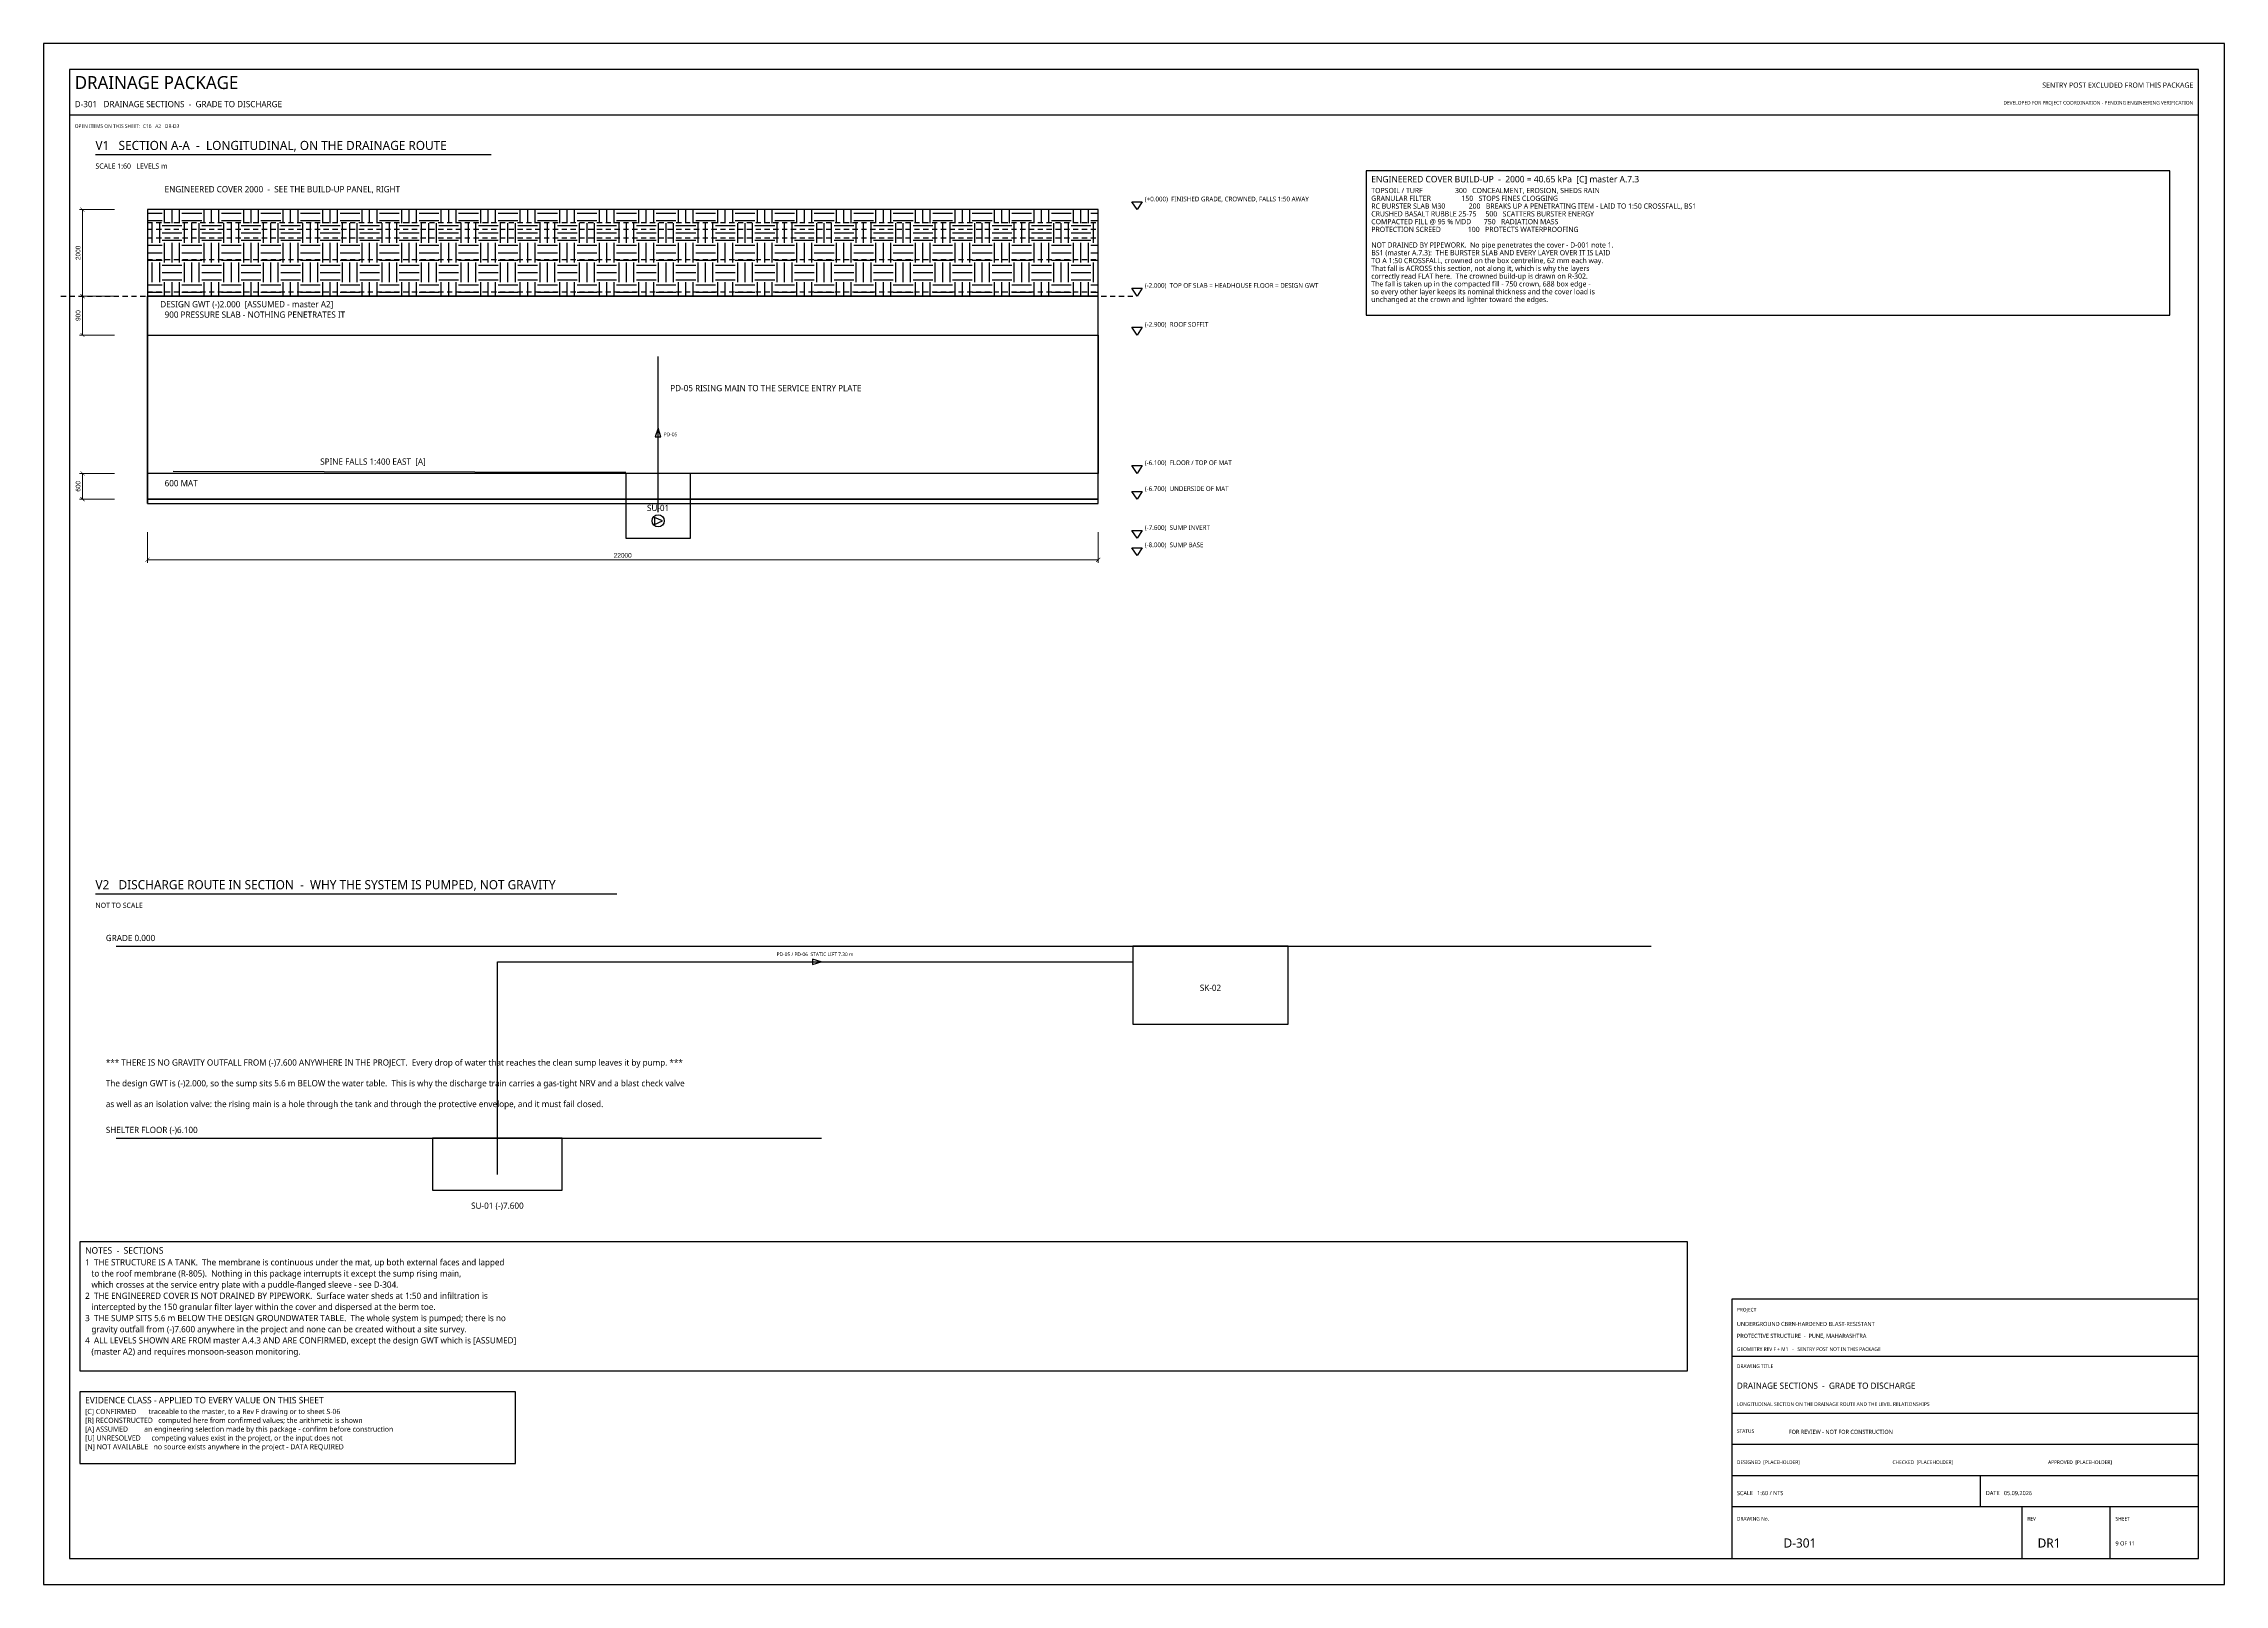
# Model space of a CAD drawing. Header units: millimetres. Extents: x 0 to 841, y 0 to 594.
import ezdxf
from ezdxf.enums import TextEntityAlignment as Align

# ---------------------------------------------------------------- set-up
doc = ezdxf.new("R2010")
doc.units = ezdxf.units.MM
for name, color, linetype in [('A-FIN-WET', 30, 'Continuous'), ('M-CALLOUT', 2, 'Continuous'), ('M-EXISTING', 8, 'Continuous'), ('M-FLAG', 1, 'Continuous'), ('M-STRUCT', 7, 'Continuous'), ('M-TEXT', 7, 'Continuous'), ('M-TITLE', 7, 'Continuous'), ('M-WATERPROOF', 30, 'Continuous'), ('P-DRAIN-RISING', 2, 'Continuous'), ('P-EQUIP', 2, 'Continuous'), ('P-FLOW', 1, 'Continuous'), ('S-DIM', 4, 'Continuous'), ('S-EXISTING', 8, 'Continuous'), ('S-LEVEL', 4, 'Continuous'), ('S-NOTE', 7, 'Continuous'), ('S-TEXT', 7, 'Continuous'), ('S-TITLE', 7, 'Continuous')]:
    doc.layers.add(name, color=color, linetype=linetype)
doc.styles.add('OpenSans', font='OpenSans-Regular.ttf')
doc.dimstyles.new('SC-DIM', dxfattribs={"dimtxt": 1.8, "dimasz": 1.6, "dimexe": 1.2, "dimexo": 1, "dimgap": 0.8, "dimtad": 1, "dimdec": 0, "dimblk": 'ARCHTICK', "dimcen": 2.5, "dimclrd": 4, "dimclre": 4, "dimclrt": 4, "dimazin": 3, "dimtfac": 1, "dimtmove": 0, "dimatfit": 3, "dimlwd": 13, "dimlwe": 13})

# ---------------------------------------------------------------- blocks, each defined once
blk = doc.blocks.new('PUMP')
at = {"layer": 'P-EQUIP'}
blk.add_lwpolyline([(-1.5, -1.5), (1.9, 0), (-1.5, 1.5)], close=True, dxfattribs=at)
blk.add_circle((0, 0), 2.6, dxfattribs=at)
blk = doc.blocks.new('_ARCHTICK')
at = {"color": 0, "linetype": 'BYBLOCK', "const_width": 0.15}
blk.add_lwpolyline([(-0.5, -0.5), (0.5, 0.5)], dxfattribs=at)
blk = doc.blocks.new('LEVELMK')
at = {"layer": 'S-LEVEL'}
blk.add_lwpolyline([(0, 0), (-2, 3), (2, 3), (0, 0)], close=True, dxfattribs=at)

msp = doc.modelspace()

# ---------------------------------------------------------------- hatches: boundary and pattern name
at = {"layer": 'S-EXISTING'}
h = msp.add_hatch(dxfattribs=at)
h.set_pattern_fill('EARTH', scale=1.2)
h.paths.add_polyline_path([(40, 496.667), (406.667, 496.667), (406.667, 530), (40, 530)])

# ---------------------------------------------------------------- linework, layer by layer
at = {"layer": 'A-FIN-WET'}
msp.add_lwpolyline([(50, 429.217), (224.467, 428.75)], dxfattribs=at)
at = {"layer": 'M-EXISTING'}
for p, q in [((40, 525), (42, 525)), ((40, 522.5), (42, 522.5)), ((43.4, 525), (45.4, 525)), ((43.4, 522.5), (45.4, 522.5)), ((46.8, 525), (48.8, 525)), ((46.8, 522.5), (48.8, 522.5)), ((50.2, 525), (52.2, 525)), ((50.2, 522.5), (52.2, 522.5)), ((53.6, 525), (55.6, 525)), ((53.6, 522.5), (55.6, 522.5)), ((57, 525), (59, 525)), ((57, 522.5), (59, 522.5)), ((60.4, 525), (62.4, 525)), ((60.4, 522.5), (62.4, 522.5)), ((63.8, 525), (65.8, 525)), ((63.8, 522.5), (65.8, 522.5)), ((67.2, 525), (69.2, 525)), ((67.2, 522.5), (69.2, 522.5)), ((70.6, 525), (72.6, 525)), ((70.6, 522.5), (72.6, 522.5)), ((74, 525), (76, 525)), ((74, 522.5), (76, 522.5)), ((77.4, 525), (79.4, 525)), ((77.4, 522.5), (79.4, 522.5)), ((80.8, 525), (82.8, 525)), ((80.8, 522.5), (82.8, 522.5)), ((84.2, 525), (86.2, 525)), ((84.2, 522.5), (86.2, 522.5)), ((87.6, 525), (89.6, 525)), ((87.6, 522.5), (89.6, 522.5)), ((91, 525), (93, 525)), ((91, 522.5), (93, 522.5)), ((94.4, 525), (96.4, 525)), ((94.4, 522.5), (96.4, 522.5)), ((97.8, 525), (99.8, 525)), ((97.8, 522.5), (99.8, 522.5)), ((101.2, 525), (103.2, 525)), ((101.2, 522.5), (103.2, 522.5)), ((104.6, 525), (106.6, 525)), ((104.6, 522.5), (106.6, 522.5)), ((108, 525), (110, 525)), ((108, 522.5), (110, 522.5)), ((111.4, 525), (113.4, 525)), ((111.4, 522.5), (113.4, 522.5)), ((114.8, 525), (116.8, 525)), ((114.8, 522.5), (116.8, 522.5)), ((118.2, 525), (120.2, 525)), ((118.2, 522.5), (120.2, 522.5)), ((121.6, 525), (123.6, 525)), ((121.6, 522.5), (123.6, 522.5)), ((125, 525), (127, 525)), ((125, 522.5), (127, 522.5)), ((128.4, 525), (130.4, 525)), ((128.4, 522.5), (130.4, 522.5)), ((131.8, 525), (133.8, 525)), ((131.8, 522.5), (133.8, 522.5)), ((135.2, 525), (137.2, 525)), ((135.2, 522.5), (137.2, 522.5)), ((138.6, 525), (140.6, 525)), ((138.6, 522.5), (140.6, 522.5)), ((142, 525), (144, 525)), ((142, 522.5), (144, 522.5)), ((145.4, 525), (147.4, 525)), ((145.4, 522.5), (147.4, 522.5)), ((148.8, 525), (150.8, 525)), ((148.8, 522.5), (150.8, 522.5)), ((152.2, 525), (154.2, 525)), ((152.2, 522.5), (154.2, 522.5)), ((155.6, 525), (157.6, 525)), ((155.6, 522.5), (157.6, 522.5)), ((159, 525), (161, 525)), ((159, 522.5), (161, 522.5)), ((162.4, 525), (164.4, 525)), ((162.4, 522.5), (164.4, 522.5)), ((165.8, 525), (167.8, 525)), ((165.8, 522.5), (167.8, 522.5)), ((169.2, 525), (171.2, 525)), ((169.2, 522.5), (171.2, 522.5)), ((172.6, 525), (174.6, 525)), ((172.6, 522.5), (174.6, 522.5)), ((176, 525), (178, 525)), ((176, 522.5), (178, 522.5)), ((179.4, 525), (181.4, 525)), ((179.4, 522.5), (181.4, 522.5)), ((182.8, 525), (184.8, 525)), ((182.8, 522.5), (184.8, 522.5)), ((186.2, 525), (188.2, 525)), ((186.2, 522.5), (188.2, 522.5)), ((189.6, 525), (191.6, 525)), ((189.6, 522.5), (191.6, 522.5)), ((193, 525), (195, 525)), ((193, 522.5), (195, 522.5)), ((196.4, 525), (198.4, 525)), ((196.4, 522.5), (198.4, 522.5)), ((199.8, 525), (201.8, 525)), ((199.8, 522.5), (201.8, 522.5)), ((203.2, 525), (205.2, 525)), ((203.2, 522.5), (205.2, 522.5)), ((206.6, 525), (208.6, 525)), ((206.6, 522.5), (208.6, 522.5)), ((210, 525), (212, 525)), ((210, 522.5), (212, 522.5)), ((213.4, 525), (215.4, 525)), ((213.4, 522.5), (215.4, 522.5)), ((216.8, 525), (218.8, 525)), ((216.8, 522.5), (218.8, 522.5)), ((220.2, 525), (222.2, 525)), ((220.2, 522.5), (222.2, 522.5)), ((223.6, 525), (225.6, 525)), ((223.6, 522.5), (225.6, 522.5)), ((227, 525), (229, 525)), ((227, 522.5), (229, 522.5)), ((230.4, 525), (232.4, 525)), ((230.4, 522.5), (232.4, 522.5)), ((233.8, 525), (235.8, 525)), ((233.8, 522.5), (235.8, 522.5)), ((237.2, 525), (239.2, 525)), ((237.2, 522.5), (239.2, 522.5)), ((240.6, 525), (242.6, 525)), ((240.6, 522.5), (242.6, 522.5)), ((244, 525), (246, 525)), ((244, 522.5), (246, 522.5)), ((247.4, 525), (249.4, 525)), ((247.4, 522.5), (249.4, 522.5)), ((250.8, 525), (252.8, 525)), ((250.8, 522.5), (252.8, 522.5)), ((254.2, 525), (256.2, 525)), ((254.2, 522.5), (256.2, 522.5)), ((257.6, 525), (259.6, 525)), ((257.6, 522.5), (259.6, 522.5)), ((261, 525), (263, 525)), ((261, 522.5), (263, 522.5)), ((264.4, 525), (266.4, 525)), ((264.4, 522.5), (266.4, 522.5)), ((267.8, 525), (269.8, 525)), ((267.8, 522.5), (269.8, 522.5)), ((271.2, 525), (273.2, 525)), ((271.2, 522.5), (273.2, 522.5)), ((274.6, 525), (276.6, 525)), ((274.6, 522.5), (276.6, 522.5)), ((278, 525), (280, 525)), ((278, 522.5), (280, 522.5)), ((281.4, 525), (283.4, 525)), ((281.4, 522.5), (283.4, 522.5)), ((284.8, 525), (286.8, 525)), ((284.8, 522.5), (286.8, 522.5)), ((288.2, 525), (290.2, 525)), ((288.2, 522.5), (290.2, 522.5)), ((291.6, 525), (293.6, 525)), ((291.6, 522.5), (293.6, 522.5)), ((295, 525), (297, 525)), ((295, 522.5), (297, 522.5)), ((298.4, 525), (300.4, 525)), ((298.4, 522.5), (300.4, 522.5)), ((301.8, 525), (303.8, 525)), ((301.8, 522.5), (303.8, 522.5)), ((305.2, 525), (307.2, 525)), ((305.2, 522.5), (307.2, 522.5)), ((308.6, 525), (310.6, 525)), ((308.6, 522.5), (310.6, 522.5)), ((312, 525), (314, 525)), ((312, 522.5), (314, 522.5)), ((315.4, 525), (317.4, 525)), ((315.4, 522.5), (317.4, 522.5)), ((318.8, 525), (320.8, 525)), ((318.8, 522.5), (320.8, 522.5)), ((322.2, 525), (324.2, 525)), ((322.2, 522.5), (324.2, 522.5)), ((325.6, 525), (327.6, 525)), ((325.6, 522.5), (327.6, 522.5)), ((329, 525), (331, 525)), ((329, 522.5), (331, 522.5)), ((332.4, 525), (334.4, 525)), ((332.4, 522.5), (334.4, 522.5)), ((335.8, 525), (337.8, 525)), ((335.8, 522.5), (337.8, 522.5)), ((339.2, 525), (341.2, 525)), ((339.2, 522.5), (341.2, 522.5)), ((342.6, 525), (344.6, 525)), ((342.6, 522.5), (344.6, 522.5)), ((346, 525), (348, 525)), ((346, 522.5), (348, 522.5)), ((349.4, 525), (351.4, 525)), ((349.4, 522.5), (351.4, 522.5)), ((352.8, 525), (354.8, 525)), ((352.8, 522.5), (354.8, 522.5)), ((356.2, 525), (358.2, 525)), ((356.2, 522.5), (358.2, 522.5)), ((359.6, 525), (361.6, 525)), ((359.6, 522.5), (361.6, 522.5)), ((363, 525), (365, 525)), ((363, 522.5), (365, 522.5)), ((366.4, 525), (368.4, 525)), ((366.4, 522.5), (368.4, 522.5)), ((369.8, 525), (371.8, 525)), ((369.8, 522.5), (371.8, 522.5)), ((373.2, 525), (375.2, 525)), ((373.2, 522.5), (375.2, 522.5)), ((376.6, 525), (378.6, 525)), ((376.6, 522.5), (378.6, 522.5)), ((380, 525), (382, 525)), ((380, 522.5), (382, 522.5)), ((383.4, 525), (385.4, 525)), ((383.4, 522.5), (385.4, 522.5)), ((386.8, 525), (388.8, 525)), ((386.8, 522.5), (388.8, 522.5)), ((390.2, 525), (392.2, 525)), ((390.2, 522.5), (392.2, 522.5)), ((393.6, 525), (395.6, 525)), ((393.6, 522.5), (395.6, 522.5)), ((397, 525), (399, 525)), ((397, 522.5), (399, 522.5)), ((400.4, 525), (402.4, 525)), ((400.4, 522.5), (402.4, 522.5)), ((403.8, 525), (405.8, 525)), ((403.8, 522.5), (405.8, 522.5)), ((40, 519.167), (42, 519.167)), ((43.4, 519.167), (45.4, 519.167)), ((46.8, 519.167), (48.8, 519.167)), ((50.2, 519.167), (52.2, 519.167)), ((53.6, 519.167), (55.6, 519.167)), ((57, 519.167), (59, 519.167)), ((60.4, 519.167), (62.4, 519.167)), ((63.8, 519.167), (65.8, 519.167)), ((67.2, 519.167), (69.2, 519.167)), ((70.6, 519.167), (72.6, 519.167)), ((74, 519.167), (76, 519.167)), ((77.4, 519.167), (79.4, 519.167)), ((80.8, 519.167), (82.8, 519.167)), ((84.2, 519.167), (86.2, 519.167)), ((87.6, 519.167), (89.6, 519.167)), ((91, 519.167), (93, 519.167)), ((94.4, 519.167), (96.4, 519.167)), ((97.8, 519.167), (99.8, 519.167)), ((101.2, 519.167), (103.2, 519.167)), ((104.6, 519.167), (106.6, 519.167)), ((108, 519.167), (110, 519.167)), ((111.4, 519.167), (113.4, 519.167)), ((114.8, 519.167), (116.8, 519.167)), ((118.2, 519.167), (120.2, 519.167)), ((121.6, 519.167), (123.6, 519.167)), ((125, 519.167), (127, 519.167)), ((128.4, 519.167), (130.4, 519.167)), ((131.8, 519.167), (133.8, 519.167)), ((135.2, 519.167), (137.2, 519.167)), ((138.6, 519.167), (140.6, 519.167)), ((142, 519.167), (144, 519.167)), ((145.4, 519.167), (147.4, 519.167)), ((148.8, 519.167), (150.8, 519.167)), ((152.2, 519.167), (154.2, 519.167)), ((155.6, 519.167), (157.6, 519.167)), ((159, 519.167), (161, 519.167)), ((162.4, 519.167), (164.4, 519.167)), ((165.8, 519.167), (167.8, 519.167)), ((169.2, 519.167), (171.2, 519.167)), ((172.6, 519.167), (174.6, 519.167)), ((176, 519.167), (178, 519.167)), ((179.4, 519.167), (181.4, 519.167)), ((182.8, 519.167), (184.8, 519.167)), ((186.2, 519.167), (188.2, 519.167)), ((189.6, 519.167), (191.6, 519.167)), ((193, 519.167), (195, 519.167)), ((196.4, 519.167), (198.4, 519.167)), ((199.8, 519.167), (201.8, 519.167)), ((203.2, 519.167), (205.2, 519.167)), ((206.6, 519.167), (208.6, 519.167)), ((210, 519.167), (212, 519.167)), ((213.4, 519.167), (215.4, 519.167)), ((216.8, 519.167), (218.8, 519.167)), ((220.2, 519.167), (222.2, 519.167)), ((223.6, 519.167), (225.6, 519.167)), ((227, 519.167), (229, 519.167)), ((230.4, 519.167), (232.4, 519.167)), ((233.8, 519.167), (235.8, 519.167)), ((237.2, 519.167), (239.2, 519.167)), ((240.6, 519.167), (242.6, 519.167)), ((244, 519.167), (246, 519.167)), ((247.4, 519.167), (249.4, 519.167)), ((250.8, 519.167), (252.8, 519.167)), ((254.2, 519.167), (256.2, 519.167)), ((257.6, 519.167), (259.6, 519.167)), ((261, 519.167), (263, 519.167)), ((264.4, 519.167), (266.4, 519.167)), ((267.8, 519.167), (269.8, 519.167)), ((271.2, 519.167), (273.2, 519.167)), ((274.6, 519.167), (276.6, 519.167)), ((278, 519.167), (280, 519.167)), ((281.4, 519.167), (283.4, 519.167)), ((284.8, 519.167), (286.8, 519.167)), ((288.2, 519.167), (290.2, 519.167)), ((291.6, 519.167), (293.6, 519.167)), ((295, 519.167), (297, 519.167)), ((298.4, 519.167), (300.4, 519.167)), ((301.8, 519.167), (303.8, 519.167)), ((305.2, 519.167), (307.2, 519.167)), ((308.6, 519.167), (310.6, 519.167)), ((312, 519.167), (314, 519.167)), ((315.4, 519.167), (317.4, 519.167)), ((318.8, 519.167), (320.8, 519.167)), ((322.2, 519.167), (324.2, 519.167)), ((325.6, 519.167), (327.6, 519.167)), ((329, 519.167), (331, 519.167)), ((332.4, 519.167), (334.4, 519.167)), ((335.8, 519.167), (337.8, 519.167)), ((339.2, 519.167), (341.2, 519.167)), ((342.6, 519.167), (344.6, 519.167)), ((346, 519.167), (348, 519.167)), ((349.4, 519.167), (351.4, 519.167)), ((352.8, 519.167), (354.8, 519.167)), ((356.2, 519.167), (358.2, 519.167)), ((359.6, 519.167), (361.6, 519.167)), ((363, 519.167), (365, 519.167)), ((366.4, 519.167), (368.4, 519.167)), ((369.8, 519.167), (371.8, 519.167)), ((373.2, 519.167), (375.2, 519.167)), ((376.6, 519.167), (378.6, 519.167)), ((380, 519.167), (382, 519.167)), ((383.4, 519.167), (385.4, 519.167)), ((386.8, 519.167), (388.8, 519.167)), ((390.2, 519.167), (392.2, 519.167)), ((393.6, 519.167), (395.6, 519.167)), ((397, 519.167), (399, 519.167)), ((400.4, 519.167), (402.4, 519.167)), ((403.8, 519.167), (405.8, 519.167)), ((40, 510.833), (42, 510.833)), ((43.4, 510.833), (45.4, 510.833)), ((46.8, 510.833), (48.8, 510.833)), ((50.2, 510.833), (52.2, 510.833)), ((53.6, 510.833), (55.6, 510.833)), ((57, 510.833), (59, 510.833)), ((60.4, 510.833), (62.4, 510.833)), ((63.8, 510.833), (65.8, 510.833)), ((67.2, 510.833), (69.2, 510.833)), ((70.6, 510.833), (72.6, 510.833)), ((74, 510.833), (76, 510.833)), ((77.4, 510.833), (79.4, 510.833)), ((80.8, 510.833), (82.8, 510.833)), ((84.2, 510.833), (86.2, 510.833)), ((87.6, 510.833), (89.6, 510.833)), ((91, 510.833), (93, 510.833)), ((94.4, 510.833), (96.4, 510.833)), ((97.8, 510.833), (99.8, 510.833)), ((101.2, 510.833), (103.2, 510.833)), ((104.6, 510.833), (106.6, 510.833)), ((108, 510.833), (110, 510.833)), ((111.4, 510.833), (113.4, 510.833)), ((114.8, 510.833), (116.8, 510.833)), ((118.2, 510.833), (120.2, 510.833)), ((121.6, 510.833), (123.6, 510.833)), ((125, 510.833), (127, 510.833)), ((128.4, 510.833), (130.4, 510.833)), ((131.8, 510.833), (133.8, 510.833)), ((135.2, 510.833), (137.2, 510.833)), ((138.6, 510.833), (140.6, 510.833)), ((142, 510.833), (144, 510.833)), ((145.4, 510.833), (147.4, 510.833)), ((148.8, 510.833), (150.8, 510.833)), ((152.2, 510.833), (154.2, 510.833)), ((155.6, 510.833), (157.6, 510.833)), ((159, 510.833), (161, 510.833)), ((162.4, 510.833), (164.4, 510.833)), ((165.8, 510.833), (167.8, 510.833)), ((169.2, 510.833), (171.2, 510.833)), ((172.6, 510.833), (174.6, 510.833)), ((176, 510.833), (178, 510.833)), ((179.4, 510.833), (181.4, 510.833)), ((182.8, 510.833), (184.8, 510.833)), ((186.2, 510.833), (188.2, 510.833)), ((189.6, 510.833), (191.6, 510.833)), ((193, 510.833), (195, 510.833)), ((196.4, 510.833), (198.4, 510.833)), ((199.8, 510.833), (201.8, 510.833)), ((203.2, 510.833), (205.2, 510.833)), ((206.6, 510.833), (208.6, 510.833)), ((210, 510.833), (212, 510.833)), ((213.4, 510.833), (215.4, 510.833)), ((216.8, 510.833), (218.8, 510.833)), ((220.2, 510.833), (222.2, 510.833)), ((223.6, 510.833), (225.6, 510.833)), ((227, 510.833), (229, 510.833)), ((230.4, 510.833), (232.4, 510.833)), ((233.8, 510.833), (235.8, 510.833)), ((237.2, 510.833), (239.2, 510.833)), ((240.6, 510.833), (242.6, 510.833)), ((244, 510.833), (246, 510.833)), ((247.4, 510.833), (249.4, 510.833)), ((250.8, 510.833), (252.8, 510.833)), ((254.2, 510.833), (256.2, 510.833)), ((257.6, 510.833), (259.6, 510.833)), ((261, 510.833), (263, 510.833)), ((264.4, 510.833), (266.4, 510.833)), ((267.8, 510.833), (269.8, 510.833)), ((271.2, 510.833), (273.2, 510.833)), ((274.6, 510.833), (276.6, 510.833)), ((278, 510.833), (280, 510.833)), ((281.4, 510.833), (283.4, 510.833)), ((284.8, 510.833), (286.8, 510.833)), ((288.2, 510.833), (290.2, 510.833)), ((291.6, 510.833), (293.6, 510.833)), ((295, 510.833), (297, 510.833)), ((298.4, 510.833), (300.4, 510.833)), ((301.8, 510.833), (303.8, 510.833)), ((305.2, 510.833), (307.2, 510.833)), ((308.6, 510.833), (310.6, 510.833)), ((312, 510.833), (314, 510.833)), ((315.4, 510.833), (317.4, 510.833)), ((318.8, 510.833), (320.8, 510.833)), ((322.2, 510.833), (324.2, 510.833)), ((325.6, 510.833), (327.6, 510.833)), ((329, 510.833), (331, 510.833)), ((332.4, 510.833), (334.4, 510.833)), ((335.8, 510.833), (337.8, 510.833)), ((339.2, 510.833), (341.2, 510.833)), ((342.6, 510.833), (344.6, 510.833)), ((346, 510.833), (348, 510.833)), ((349.4, 510.833), (351.4, 510.833)), ((352.8, 510.833), (354.8, 510.833)), ((356.2, 510.833), (358.2, 510.833)), ((359.6, 510.833), (361.6, 510.833)), ((363, 510.833), (365, 510.833)), ((366.4, 510.833), (368.4, 510.833)), ((369.8, 510.833), (371.8, 510.833)), ((373.2, 510.833), (375.2, 510.833)), ((376.6, 510.833), (378.6, 510.833)), ((380, 510.833), (382, 510.833)), ((383.4, 510.833), (385.4, 510.833)), ((386.8, 510.833), (388.8, 510.833)), ((390.2, 510.833), (392.2, 510.833)), ((393.6, 510.833), (395.6, 510.833)), ((397, 510.833), (399, 510.833)), ((400.4, 510.833), (402.4, 510.833)), ((403.8, 510.833), (405.8, 510.833)), ((40, 498.333), (42, 498.333)), ((40, 496.667), (42, 496.667)), ((43.4, 498.333), (45.4, 498.333)), ((43.4, 496.667), (45.4, 496.667)), ((46.8, 498.333), (48.8, 498.333)), ((46.8, 496.667), (48.8, 496.667)), ((50.2, 498.333), (52.2, 498.333)), ((50.2, 496.667), (52.2, 496.667)), ((53.6, 498.333), (55.6, 498.333)), ((53.6, 496.667), (55.6, 496.667)), ((57, 498.333), (59, 498.333)), ((57, 496.667), (59, 496.667)), ((60.4, 498.333), (62.4, 498.333)), ((60.4, 496.667), (62.4, 496.667)), ((63.8, 498.333), (65.8, 498.333)), ((63.8, 496.667), (65.8, 496.667)), ((67.2, 498.333), (69.2, 498.333)), ((67.2, 496.667), (69.2, 496.667)), ((70.6, 498.333), (72.6, 498.333)), ((70.6, 496.667), (72.6, 496.667)), ((74, 498.333), (76, 498.333)), ((74, 496.667), (76, 496.667)), ((77.4, 498.333), (79.4, 498.333)), ((77.4, 496.667), (79.4, 496.667)), ((80.8, 498.333), (82.8, 498.333)), ((80.8, 496.667), (82.8, 496.667)), ((84.2, 498.333), (86.2, 498.333)), ((84.2, 496.667), (86.2, 496.667)), ((87.6, 498.333), (89.6, 498.333)), ((87.6, 496.667), (89.6, 496.667)), ((91, 498.333), (93, 498.333)), ((91, 496.667), (93, 496.667)), ((94.4, 498.333), (96.4, 498.333)), ((94.4, 496.667), (96.4, 496.667)), ((97.8, 498.333), (99.8, 498.333)), ((97.8, 496.667), (99.8, 496.667)), ((101.2, 498.333), (103.2, 498.333)), ((101.2, 496.667), (103.2, 496.667)), ((104.6, 498.333), (106.6, 498.333)), ((104.6, 496.667), (106.6, 496.667)), ((108, 498.333), (110, 498.333)), ((108, 496.667), (110, 496.667)), ((111.4, 498.333), (113.4, 498.333)), ((111.4, 496.667), (113.4, 496.667)), ((114.8, 498.333), (116.8, 498.333)), ((114.8, 496.667), (116.8, 496.667)), ((118.2, 498.333), (120.2, 498.333)), ((118.2, 496.667), (120.2, 496.667)), ((121.6, 498.333), (123.6, 498.333)), ((121.6, 496.667), (123.6, 496.667)), ((125, 498.333), (127, 498.333)), ((125, 496.667), (127, 496.667)), ((128.4, 498.333), (130.4, 498.333)), ((128.4, 496.667), (130.4, 496.667)), ((131.8, 498.333), (133.8, 498.333)), ((131.8, 496.667), (133.8, 496.667)), ((135.2, 498.333), (137.2, 498.333)), ((135.2, 496.667), (137.2, 496.667)), ((138.6, 498.333), (140.6, 498.333)), ((138.6, 496.667), (140.6, 496.667)), ((142, 498.333), (144, 498.333)), ((142, 496.667), (144, 496.667)), ((145.4, 498.333), (147.4, 498.333)), ((145.4, 496.667), (147.4, 496.667)), ((148.8, 498.333), (150.8, 498.333)), ((148.8, 496.667), (150.8, 496.667)), ((152.2, 498.333), (154.2, 498.333)), ((152.2, 496.667), (154.2, 496.667)), ((155.6, 498.333), (157.6, 498.333)), ((155.6, 496.667), (157.6, 496.667)), ((159, 498.333), (161, 498.333)), ((159, 496.667), (161, 496.667)), ((162.4, 498.333), (164.4, 498.333)), ((162.4, 496.667), (164.4, 496.667)), ((165.8, 498.333), (167.8, 498.333)), ((165.8, 496.667), (167.8, 496.667)), ((169.2, 498.333), (171.2, 498.333)), ((169.2, 496.667), (171.2, 496.667)), ((172.6, 498.333), (174.6, 498.333)), ((172.6, 496.667), (174.6, 496.667)), ((176, 498.333), (178, 498.333)), ((176, 496.667), (178, 496.667)), ((179.4, 498.333), (181.4, 498.333)), ((179.4, 496.667), (181.4, 496.667)), ((182.8, 498.333), (184.8, 498.333)), ((182.8, 496.667), (184.8, 496.667)), ((186.2, 498.333), (188.2, 498.333)), ((186.2, 496.667), (188.2, 496.667)), ((189.6, 498.333), (191.6, 498.333)), ((189.6, 496.667), (191.6, 496.667)), ((193, 498.333), (195, 498.333)), ((193, 496.667), (195, 496.667)), ((196.4, 498.333), (198.4, 498.333)), ((196.4, 496.667), (198.4, 496.667)), ((199.8, 498.333), (201.8, 498.333)), ((199.8, 496.667), (201.8, 496.667)), ((203.2, 498.333), (205.2, 498.333)), ((203.2, 496.667), (205.2, 496.667)), ((206.6, 498.333), (208.6, 498.333)), ((206.6, 496.667), (208.6, 496.667)), ((210, 498.333), (212, 498.333)), ((210, 496.667), (212, 496.667)), ((213.4, 498.333), (215.4, 498.333)), ((213.4, 496.667), (215.4, 496.667)), ((216.8, 498.333), (218.8, 498.333)), ((216.8, 496.667), (218.8, 496.667)), ((220.2, 498.333), (222.2, 498.333)), ((220.2, 496.667), (222.2, 496.667)), ((223.6, 498.333), (225.6, 498.333)), ((223.6, 496.667), (225.6, 496.667)), ((227, 498.333), (229, 498.333)), ((227, 496.667), (229, 496.667)), ((230.4, 498.333), (232.4, 498.333)), ((230.4, 496.667), (232.4, 496.667)), ((233.8, 498.333), (235.8, 498.333)), ((233.8, 496.667), (235.8, 496.667)), ((237.2, 498.333), (239.2, 498.333)), ((237.2, 496.667), (239.2, 496.667)), ((240.6, 498.333), (242.6, 498.333)), ((240.6, 496.667), (242.6, 496.667)), ((244, 498.333), (246, 498.333)), ((244, 496.667), (246, 496.667)), ((247.4, 498.333), (249.4, 498.333)), ((247.4, 496.667), (249.4, 496.667)), ((250.8, 498.333), (252.8, 498.333)), ((250.8, 496.667), (252.8, 496.667)), ((254.2, 498.333), (256.2, 498.333)), ((254.2, 496.667), (256.2, 496.667)), ((257.6, 498.333), (259.6, 498.333)), ((257.6, 496.667), (259.6, 496.667)), ((261, 498.333), (263, 498.333)), ((261, 496.667), (263, 496.667)), ((264.4, 498.333), (266.4, 498.333)), ((264.4, 496.667), (266.4, 496.667)), ((267.8, 498.333), (269.8, 498.333)), ((267.8, 496.667), (269.8, 496.667)), ((271.2, 498.333), (273.2, 498.333)), ((271.2, 496.667), (273.2, 496.667)), ((274.6, 498.333), (276.6, 498.333)), ((274.6, 496.667), (276.6, 496.667)), ((278, 498.333), (280, 498.333)), ((278, 496.667), (280, 496.667)), ((281.4, 498.333), (283.4, 498.333)), ((281.4, 496.667), (283.4, 496.667)), ((284.8, 498.333), (286.8, 498.333)), ((284.8, 496.667), (286.8, 496.667)), ((288.2, 498.333), (290.2, 498.333)), ((288.2, 496.667), (290.2, 496.667)), ((291.6, 498.333), (293.6, 498.333)), ((291.6, 496.667), (293.6, 496.667)), ((295, 498.333), (297, 498.333)), ((295, 496.667), (297, 496.667)), ((298.4, 498.333), (300.4, 498.333)), ((298.4, 496.667), (300.4, 496.667)), ((301.8, 498.333), (303.8, 498.333)), ((301.8, 496.667), (303.8, 496.667)), ((305.2, 498.333), (307.2, 498.333)), ((305.2, 496.667), (307.2, 496.667)), ((308.6, 498.333), (310.6, 498.333)), ((308.6, 496.667), (310.6, 496.667)), ((312, 498.333), (314, 498.333)), ((312, 496.667), (314, 496.667)), ((315.4, 498.333), (317.4, 498.333)), ((315.4, 496.667), (317.4, 496.667)), ((318.8, 498.333), (320.8, 498.333)), ((318.8, 496.667), (320.8, 496.667)), ((322.2, 498.333), (324.2, 498.333)), ((322.2, 496.667), (324.2, 496.667)), ((325.6, 498.333), (327.6, 498.333)), ((325.6, 496.667), (327.6, 496.667)), ((329, 498.333), (331, 498.333)), ((329, 496.667), (331, 496.667)), ((332.4, 498.333), (334.4, 498.333)), ((332.4, 496.667), (334.4, 496.667)), ((335.8, 498.333), (337.8, 498.333)), ((335.8, 496.667), (337.8, 496.667)), ((339.2, 498.333), (341.2, 498.333)), ((339.2, 496.667), (341.2, 496.667)), ((342.6, 498.333), (344.6, 498.333)), ((342.6, 496.667), (344.6, 496.667)), ((346, 498.333), (348, 498.333)), ((346, 496.667), (348, 496.667)), ((349.4, 498.333), (351.4, 498.333)), ((349.4, 496.667), (351.4, 496.667)), ((352.8, 498.333), (354.8, 498.333)), ((352.8, 496.667), (354.8, 496.667)), ((356.2, 498.333), (358.2, 498.333)), ((356.2, 496.667), (358.2, 496.667)), ((359.6, 498.333), (361.6, 498.333)), ((359.6, 496.667), (361.6, 496.667)), ((363, 498.333), (365, 498.333)), ((363, 496.667), (365, 496.667)), ((366.4, 498.333), (368.4, 498.333)), ((366.4, 496.667), (368.4, 496.667)), ((369.8, 498.333), (371.8, 498.333)), ((369.8, 496.667), (371.8, 496.667)), ((373.2, 498.333), (375.2, 498.333)), ((373.2, 496.667), (375.2, 496.667)), ((376.6, 498.333), (378.6, 498.333)), ((376.6, 496.667), (378.6, 496.667)), ((380, 498.333), (382, 498.333)), ((380, 496.667), (382, 496.667)), ((383.4, 498.333), (385.4, 498.333)), ((383.4, 496.667), (385.4, 496.667)), ((386.8, 498.333), (388.8, 498.333)), ((386.8, 496.667), (388.8, 496.667)), ((390.2, 498.333), (392.2, 498.333)), ((390.2, 496.667), (392.2, 496.667)), ((393.6, 498.333), (395.6, 498.333)), ((393.6, 496.667), (395.6, 496.667)), ((397, 498.333), (399, 498.333)), ((397, 496.667), (399, 496.667)), ((400.4, 498.333), (402.4, 498.333)), ((400.4, 496.667), (402.4, 496.667)), ((403.8, 498.333), (405.8, 498.333)), ((403.8, 496.667), (405.8, 496.667)), ((28, 246), (620, 246))]:
    msp.add_line(p, q, dxfattribs=at)
for points in [[(40, 496.667), (406.667, 496.667), (406.667, 530), (40, 530)], [(40, 416.667), (406.667, 416.667), (406.667, 418.333), (40, 418.333)]]:
    msp.add_lwpolyline(points, close=True, dxfattribs=at)
at = {"layer": 'M-STRUCT'}
for p, q in [((40, 481.667), (40, 428.333)), ((406.667, 481.667), (406.667, 428.333)), ((28, 172), (300, 172))]:
    msp.add_line(p, q, dxfattribs=at)
for points in [[(40, 481.667), (406.667, 481.667), (406.667, 496.667), (40, 496.667)], [(40, 418.333), (406.667, 418.333), (406.667, 428.333), (40, 428.333)]]:
    msp.add_lwpolyline(points, close=True, dxfattribs=at)
at = {"layer": 'M-TITLE'}
for p, q in [((10, 566.5), (831, 566.5)), ((651, 88), (831, 88)), ((651, 66), (831, 66)), ((651, 54), (831, 54)), ((651, 42), (831, 42)), ((747, 30), (747, 42)), ((651, 30), (831, 30)), ((763, 10), (763, 30)), ((797, 10), (797, 30))]:
    msp.add_line(p, q, dxfattribs=at)
msp.add_lwpolyline([(651, 10), (831, 10), (831, 110), (651, 110)], close=True, dxfattribs=at)
at = {"layer": 'M-WATERPROOF'}
for p, q in [((6.667, 496.667), (8.667, 496.667)), ((10.067, 496.667), (12.067, 496.667)), ((13.467, 496.667), (15.467, 496.667)), ((16.867, 496.667), (18.867, 496.667)), ((20.267, 496.667), (22.267, 496.667)), ((23.667, 496.667), (25.667, 496.667)), ((27.067, 496.667), (29.067, 496.667)), ((30.467, 496.667), (32.467, 496.667)), ((33.867, 496.667), (35.867, 496.667)), ((37.267, 496.667), (39.267, 496.667)), ((40, 416.667), (40, 496.667)), ((40.667, 496.667), (42.667, 496.667)), ((44.067, 496.667), (46.067, 496.667)), ((47.467, 496.667), (49.467, 496.667)), ((50.867, 496.667), (52.867, 496.667)), ((54.267, 496.667), (56.267, 496.667)), ((57.667, 496.667), (59.667, 496.667)), ((61.067, 496.667), (63.067, 496.667)), ((64.467, 496.667), (66.467, 496.667)), ((67.867, 496.667), (69.867, 496.667)), ((71.267, 496.667), (73.267, 496.667)), ((74.667, 496.667), (76.667, 496.667)), ((78.067, 496.667), (80.067, 496.667)), ((81.467, 496.667), (83.467, 496.667)), ((84.867, 496.667), (86.867, 496.667)), ((88.267, 496.667), (90.267, 496.667)), ((91.667, 496.667), (93.667, 496.667)), ((95.067, 496.667), (97.067, 496.667)), ((98.467, 496.667), (100.467, 496.667)), ((101.867, 496.667), (103.867, 496.667)), ((105.267, 496.667), (107.267, 496.667)), ((108.667, 496.667), (110.667, 496.667)), ((112.067, 496.667), (114.067, 496.667)), ((115.467, 496.667), (117.467, 496.667)), ((118.867, 496.667), (120.867, 496.667)), ((122.267, 496.667), (124.267, 496.667)), ((125.667, 496.667), (127.667, 496.667)), ((129.067, 496.667), (131.067, 496.667)), ((132.467, 496.667), (134.467, 496.667)), ((135.867, 496.667), (137.867, 496.667)), ((139.267, 496.667), (141.267, 496.667)), ((142.667, 496.667), (144.667, 496.667)), ((146.067, 496.667), (148.067, 496.667)), ((149.467, 496.667), (151.467, 496.667)), ((152.867, 496.667), (154.867, 496.667)), ((156.267, 496.667), (158.267, 496.667)), ((159.667, 496.667), (161.667, 496.667)), ((163.067, 496.667), (165.067, 496.667)), ((166.467, 496.667), (168.467, 496.667)), ((169.867, 496.667), (171.867, 496.667)), ((173.267, 496.667), (175.267, 496.667)), ((176.667, 496.667), (178.667, 496.667)), ((180.067, 496.667), (182.067, 496.667)), ((183.467, 496.667), (185.467, 496.667)), ((186.867, 496.667), (188.867, 496.667)), ((190.267, 496.667), (192.267, 496.667)), ((193.667, 496.667), (195.667, 496.667)), ((197.067, 496.667), (199.067, 496.667)), ((200.467, 496.667), (202.467, 496.667)), ((203.867, 496.667), (205.867, 496.667)), ((207.267, 496.667), (209.267, 496.667)), ((210.667, 496.667), (212.667, 496.667)), ((214.067, 496.667), (216.067, 496.667)), ((217.467, 496.667), (219.467, 496.667)), ((220.867, 496.667), (222.867, 496.667)), ((224.267, 496.667), (226.267, 496.667)), ((227.667, 496.667), (229.667, 496.667)), ((231.067, 496.667), (233.067, 496.667)), ((234.467, 496.667), (236.467, 496.667)), ((237.867, 496.667), (239.867, 496.667)), ((241.267, 496.667), (243.267, 496.667)), ((244.667, 496.667), (246.667, 496.667)), ((248.067, 496.667), (250.067, 496.667)), ((251.467, 496.667), (253.467, 496.667)), ((254.867, 496.667), (256.867, 496.667)), ((258.267, 496.667), (260.267, 496.667)), ((261.667, 496.667), (263.667, 496.667)), ((265.067, 496.667), (267.067, 496.667)), ((268.467, 496.667), (270.467, 496.667)), ((271.867, 496.667), (273.867, 496.667)), ((275.267, 496.667), (277.267, 496.667)), ((278.667, 496.667), (280.667, 496.667)), ((282.067, 496.667), (284.067, 496.667)), ((285.467, 496.667), (287.467, 496.667)), ((288.867, 496.667), (290.867, 496.667)), ((292.267, 496.667), (294.267, 496.667)), ((295.667, 496.667), (297.667, 496.667)), ((299.067, 496.667), (301.067, 496.667)), ((302.467, 496.667), (304.467, 496.667)), ((305.867, 496.667), (307.867, 496.667)), ((309.267, 496.667), (311.267, 496.667)), ((312.667, 496.667), (314.667, 496.667)), ((316.067, 496.667), (318.067, 496.667)), ((319.467, 496.667), (321.467, 496.667)), ((322.867, 496.667), (324.867, 496.667)), ((326.267, 496.667), (328.267, 496.667)), ((329.667, 496.667), (331.667, 496.667)), ((333.067, 496.667), (335.067, 496.667)), ((336.467, 496.667), (338.467, 496.667)), ((339.867, 496.667), (341.867, 496.667)), ((343.267, 496.667), (345.267, 496.667)), ((346.667, 496.667), (348.667, 496.667)), ((350.067, 496.667), (352.067, 496.667)), ((353.467, 496.667), (355.467, 496.667)), ((356.867, 496.667), (358.867, 496.667)), ((360.267, 496.667), (362.267, 496.667)), ((363.667, 496.667), (365.667, 496.667)), ((367.067, 496.667), (369.067, 496.667)), ((370.467, 496.667), (372.467, 496.667)), ((373.867, 496.667), (375.867, 496.667)), ((377.267, 496.667), (379.267, 496.667)), ((380.667, 496.667), (382.667, 496.667)), ((384.067, 496.667), (386.067, 496.667)), ((387.467, 496.667), (389.467, 496.667)), ((390.867, 496.667), (392.867, 496.667)), ((394.267, 496.667), (396.267, 496.667)), ((397.667, 496.667), (399.667, 496.667)), ((401.067, 496.667), (403.067, 496.667)), ((404.467, 496.667), (406.467, 496.667)), ((406.667, 416.667), (406.667, 496.667)), ((407.867, 496.667), (409.867, 496.667)), ((411.267, 496.667), (413.267, 496.667)), ((414.667, 496.667), (416.667, 496.667)), ((418.067, 496.667), (420, 496.667)), ((40, 416.667), (406.667, 416.667))]:
    msp.add_line(p, q, dxfattribs=at)
at = {"layer": 'P-DRAIN-RISING'}
for points in [[(236.967, 413.333), (236.967, 473.333)], [(175, 158), (175, 240), (420, 240)]]:
    msp.add_lwpolyline(points, dxfattribs=at)
at = {"layer": 'P-EQUIP'}
for points in [[(224.467, 403.333), (249.467, 403.333), (249.467, 428.333), (224.467, 428.333)], [(420, 216), (480, 216), (480, 246), (420, 246)], [(150, 152), (200, 152), (200, 172), (150, 172)]]:
    msp.add_lwpolyline(points, close=True, dxfattribs=at)
at = {"layer": 'P-FLOW'}
for points in [[(236.967, 445.733), (235.887, 442.373), (238.047, 442.373)], [(299.9, 240), (296.54, 241.08), (296.54, 238.92)]]:
    msp.add_lwpolyline(points, close=True, dxfattribs=at)
at = {"layer": 'S-TITLE'}
for p, q in [((20, 551.2), (172.561, 551.2)), ((20, 266.2), (221.12, 266.2))]:
    msp.add_line(p, q, dxfattribs=at)
for points in [[(0, 0), (841, 0), (841, 594), (0, 594)], [(10, 10), (831, 10), (831, 584), (10, 584)], [(510, 489.375), (820, 489.375), (820, 545), (510, 545)], [(14, 82.275), (634, 82.275), (634, 132), (14, 132)], [(14, 46.65), (182, 46.65), (182, 74.275), (14, 74.275)]]:
    msp.add_lwpolyline(points, close=True, dxfattribs=at)

# ---------------------------------------------------------------- block references
at = {"xscale": 0.9, "yscale": 0.9}
msp.add_blockref('PUMP', (236.967, 410), dxfattribs=at)
at = {"layer": 'S-LEVEL'}
for p in [(421.667, 530), (421.667, 496.667), (421.667, 481.667), (421.667, 428.333), (421.667, 418.333), (421.667, 403.333), (421.667, 396.667)]:
    msp.add_blockref('LEVELMK', p, dxfattribs=at)

# ---------------------------------------------------------------- texts
at = {"layer": 'A-FIN-WET', "style": 'OpenSans'}
msp.add_text('SPINE FALLS 1:400 EAST  [A]', height=2.4, dxfattribs=at).set_placement((106.667, 431.667))
at = {"layer": 'M-CALLOUT', "style": 'OpenSans'}
msp.add_text('PD-05', height=1.4, dxfattribs=at).set_placement((239.167, 443.333), align=Align.MIDDLE_LEFT)
msp.add_text('PD-05 / PD-06  STATIC LIFT 7.30 m', height=1.4, dxfattribs=at).set_placement((297.5, 241.8), align=Align.BOTTOM_CENTER)
at = {"layer": 'M-EXISTING', "style": 'OpenSans'}
for s, p in [('ENGINEERED COVER 2000  -  SEE THE BUILD-UP PANEL, RIGHT', (46.667, 536.667)), ('GRADE 0.000', (24, 248))]:
    msp.add_text(s, height=2.4, dxfattribs=at).set_placement(p)
at = {"layer": 'M-FLAG', "style": 'OpenSans'}
for s, height, p in [('DEVELOPED FOR PROJECT COORDINATION - PENDING ENGINEERING VERIFICATION', 1.4, (829, 570.5)), ('SENTRY POST EXCLUDED FROM THIS PACKAGE', 2, (829, 577))]:
    msp.add_text(s, height=height, dxfattribs=at).set_placement(p, align=Align.RIGHT)
for s, height, p in [('OPEN ITEMS ON THIS SHEET:  C16   A2   DR-D3', 1.4, (12, 561.5)), ('*** THERE IS NO GRAVITY OUTFALL FROM (-)7.600 ANYWHERE IN THE PROJECT.  Every drop of water that reaches the clean sump leaves it by pump. ***', 2.4, (24, 200)), ('FOR REVIEW - NOT FOR CONSTRUCTION', 1.6, (673, 58))]:
    msp.add_text(s, height=height, dxfattribs=at).set_placement(p)
at = {"layer": 'M-STRUCT', "style": 'OpenSans'}
for s, p in [('900 PRESSURE SLAB - NOTHING PENETRATES IT', (46.667, 488.333)), ('600 MAT', (46.667, 423.333)), ('SHELTER FLOOR (-)6.100', (24, 174))]:
    msp.add_text(s, height=2.4, dxfattribs=at).set_placement(p)
at = {"layer": 'M-TEXT', "style": 'OpenSans'}
for s, p in [('The design GWT is (-)2.000, so the sump sits 5.6 m BELOW the water table.  This is why the discharge train carries a gas-tight NRV and a blast check valve', (24, 192)), ('as well as an isolation valve: the rising main is a hole through the tank and through the protective envelope, and it must fail closed.', (24, 184))]:
    msp.add_text(s, height=2.4, dxfattribs=at).set_placement(p)
at = {"layer": 'M-TITLE', "style": 'OpenSans'}
for s, height, p in [('DRAINAGE PACKAGE', 5, (12, 576.5)), ('D-301   DRAINAGE SECTIONS  -  GRADE TO DISCHARGE', 2.4, (12, 569.5)), ('PROJECT', 1.4, (653, 105.2)), ('UNDERGROUND CBRN-HARDENED BLAST-RESISTANT', 1.6, (653, 99.6)), ('PROTECTIVE STRUCTURE  -  PUNE, MAHARASHTRA', 1.6, (653, 95)), ('GEOMETRY REV F + M1   -   SENTRY POST NOT IN THIS PACKAGE', 1.4, (653, 90)), ('DRAWING TITLE', 1.4, (653, 83.4)), ('DRAINAGE SECTIONS  -  GRADE TO DISCHARGE', 2.4, (653, 75.4)), ('LONGITUDINAL SECTION ON THE DRAINAGE ROUTE AND THE LEVEL RELATIONSHIPS', 1.4, (653, 68.8)), ('STATUS', 1.4, (653, 58.4)), ('DESIGNED  [PLACEHOLDER]', 1.4, (653, 46.4)), ('CHECKED  [PLACEHOLDER]', 1.4, (713, 46.4)), ('APPROVED  [PLACEHOLDER]', 1.4, (773, 46.4)), ('SCALE   1:60 / NTS', 1.6, (653, 34.4)), ('DATE   05.09.2026', 1.6, (749, 34.4)), ('DRAWING No.', 1.4, (653, 24.6)), ('REV', 1.4, (765, 24.6)), ('SHEET', 1.4, (799, 24.6)), ('D-301', 3.5, (671, 14.2)), ('DR1', 3.5, (769, 14.2)), ('9 OF 11', 1.6, (799, 15))]:
    msp.add_text(s, height=height, dxfattribs=at).set_placement(p)
at = {"layer": 'M-WATERPROOF', "style": 'OpenSans'}
msp.add_text('DESIGN GWT (-)2.000  [ASSUMED - master A2]', height=2.4, dxfattribs=at).set_placement((45, 492.333))
at = {"layer": 'P-DRAIN-RISING', "style": 'OpenSans'}
msp.add_text('PD-05 RISING MAIN TO THE SERVICE ENTRY PLATE', height=2.4, dxfattribs=at).set_placement((241.667, 460))
at = {"layer": 'P-EQUIP', "style": 'OpenSans'}
for s, p in [('SU-01', (236.967, 415)), ('SK-02', (450, 230)), ('SU-01 (-)7.600', (175, 146))]:
    msp.add_text(s, height=2.4, dxfattribs=at).set_placement(p, align=Align.MIDDLE_CENTER)
at = {"layer": 'S-LEVEL', "style": 'OpenSans'}
for s, p in [('(+0.000)  FINISHED GRADE, CROWNED, FALLS 1:50 AWAY', (424.667, 533.2)), ('(-2.000)  TOP OF SLAB = HEADHOUSE FLOOR = DESIGN GWT', (424.667, 499.867)), ('(-2.900)  ROOF SOFFIT', (424.667, 484.867)), ('(-6.100)  FLOOR / TOP OF MAT', (424.667, 431.533)), ('(-6.700)  UNDERSIDE OF MAT', (424.667, 421.533)), ('(-7.600)  SUMP INVERT', (424.667, 406.533)), ('(-8.000)  SUMP BASE', (424.667, 399.867))]:
    msp.add_text(s, height=1.8, dxfattribs=at).set_placement(p)
at = {"layer": 'S-NOTE', "style": 'OpenSans'}
for s, height, p in [('TOPSOIL / TURF                  300   CONCEALMENT, EROSION, SHEDS RAIN', 2, (512, 536.375)), ('GRANULAR FILTER                 150   STOPS FINES CLOGGING', 2, (512, 533.375)), ('RC BURSTER SLAB M30             200   BREAKS UP A PENETRATING ITEM - LAID TO 1:50 CROSSFALL, BS1', 2, (512, 530.375)), ('CRUSHED BASALT RUBBLE 25-75     500   SCATTERS BURSTER ENERGY', 2, (512, 527.375)), ('COMPACTED FILL @ 95 % MDD       750   RADIATION MASS', 2, (512, 524.375)), ('PROTECTION SCREED               100   PROTECTS WATERPROOFING', 2, (512, 521.375)), ('NOT DRAINED BY PIPEWORK.  No pipe penetrates the cover - D-001 note 1.', 2, (512, 515.375)), ('BS1 (master A.7.3):  THE BURSTER SLAB AND EVERY LAYER OVER IT IS LAID', 2, (512, 512.375)), ('TO A 1:50 CROSSFALL, crowned on the box centreline, 62 mm each way.', 2, (512, 509.375)), ('That fall is ACROSS this section, not along it, which is why the layers', 2, (512, 506.375)), ('correctly read FLAT here.  The crowned build-up is drawn on R-302.', 2, (512, 503.375)), ('The fall is taken up in the compacted fill - 750 crown, 688 box edge -', 2, (512, 500.375)), ('so every other layer keeps its nominal thickness and the cover load is', 2, (512, 497.375)), ('unchanged at the crown and lighter toward the edges.', 2, (512, 494.375)), ('1  THE STRUCTURE IS A TANK.  The membrane is continuous under the mat, up both external faces and lapped', 2.4, (16, 122.975)), ('   to the roof membrane (R-805).  Nothing in this package interrupts it except the sump rising main,', 2.4, (16, 118.675)), ('2  THE ENGINEERED COVER IS NOT DRAINED BY PIPEWORK.  Surface water sheds at 1:50 and infiltration is', 2.4, (16, 110.075)), ('   which crosses at the service entry plate with a puddle-flanged sleeve - see D-304.', 2.4, (16, 114.375)), ('3  THE SUMP SITS 5.6 m BELOW THE DESIGN GROUNDWATER TABLE.  The whole system is pumped; there is no', 2.4, (16, 101.475)), ('   intercepted by the 150 granular filter layer within the cover and dispersed at the berm toe.', 2.4, (16, 105.775)), ('4  ALL LEVELS SHOWN ARE FROM master A.4.3 AND ARE CONFIRMED, except the design GWT which is [ASSUMED]', 2.4, (16, 92.875)), ('   gravity outfall from (-)7.600 anywhere in the project and none can be created without a site survey.', 2.4, (16, 97.175)), ('   (master A2) and requires monsoon-season monitoring.', 2.4, (16, 88.575)), ('[C] CONFIRMED       traceable to the master, to a Rev F drawing or to sheet S-06', 2, (16, 65.65)), ('[R] RECONSTRUCTED   computed here from confirmed values; the arithmetic is shown', 2, (16, 62.25)), ('[A] ASSUMED         an engineering selection made by this package - confirm before construction', 2, (16, 58.85)), ('[U] UNRESOLVED      competing values exist in the project, or the input does not', 2, (16, 55.45)), ('[N] NOT AVAILABLE   no source exists anywhere in the project - DATA REQUIRED', 2, (16, 52.05))]:
    msp.add_text(s, height=height, dxfattribs=at).set_placement(p)
at = {"layer": 'S-TEXT', "style": 'OpenSans'}
for s, p in [('SCALE 1:60   LEVELS m', (20, 545.8)), ('NOT TO SCALE', (20, 260.8))]:
    msp.add_text(s, height=2, dxfattribs=at).set_placement(p)
at = {"layer": 'S-TITLE', "style": 'OpenSans'}
for s, height, p in [('V1   SECTION A-A  -  LONGITUDINAL, ON THE DRAINAGE ROUTE', 3.5, (20, 553)), ('ENGINEERED COVER BUILD-UP  -  2000 = 40.65 kPa  [C] master A.7.3', 2.5, (512, 540.5)), ('V2   DISCHARGE ROUTE IN SECTION  -  WHY THE SYSTEM IS PUMPED, NOT GRAVITY', 3.5, (20, 268)), ('NOTES  -  SECTIONS', 2.5, (16, 127.5)), ('EVIDENCE CLASS - APPLIED TO EVERY VALUE ON THIS SHEET', 2.5, (16, 69.775))]:
    msp.add_text(s, height=height, dxfattribs=at).set_placement(p)

# ---------------------------------------------------------------- dimensions: what is measured, and where the dimension line sits
at = {"layer": 'S-DIM'}
for base, p1, p2 in [((15, 496.667), (28.333, 496.667), (28.333, 530)), ((15, 481.667), (28.333, 481.667), (28.333, 496.667)), ((15, 418.333), (28.333, 418.333), (28.333, 428.333))]:
    msp.add_linear_dim(base=base, p1=p1, p2=p2, angle=90, dimstyle='SC-DIM', override={"dimlfac": 60}, dxfattribs=at).render()
msp.add_linear_dim(base=(40, 395), p1=(40, 406.667), p2=(406.667, 406.667), dimstyle='SC-DIM', override={"dimlfac": 60}, dxfattribs=at).render()

doc.saveas('drawing.dxf')
